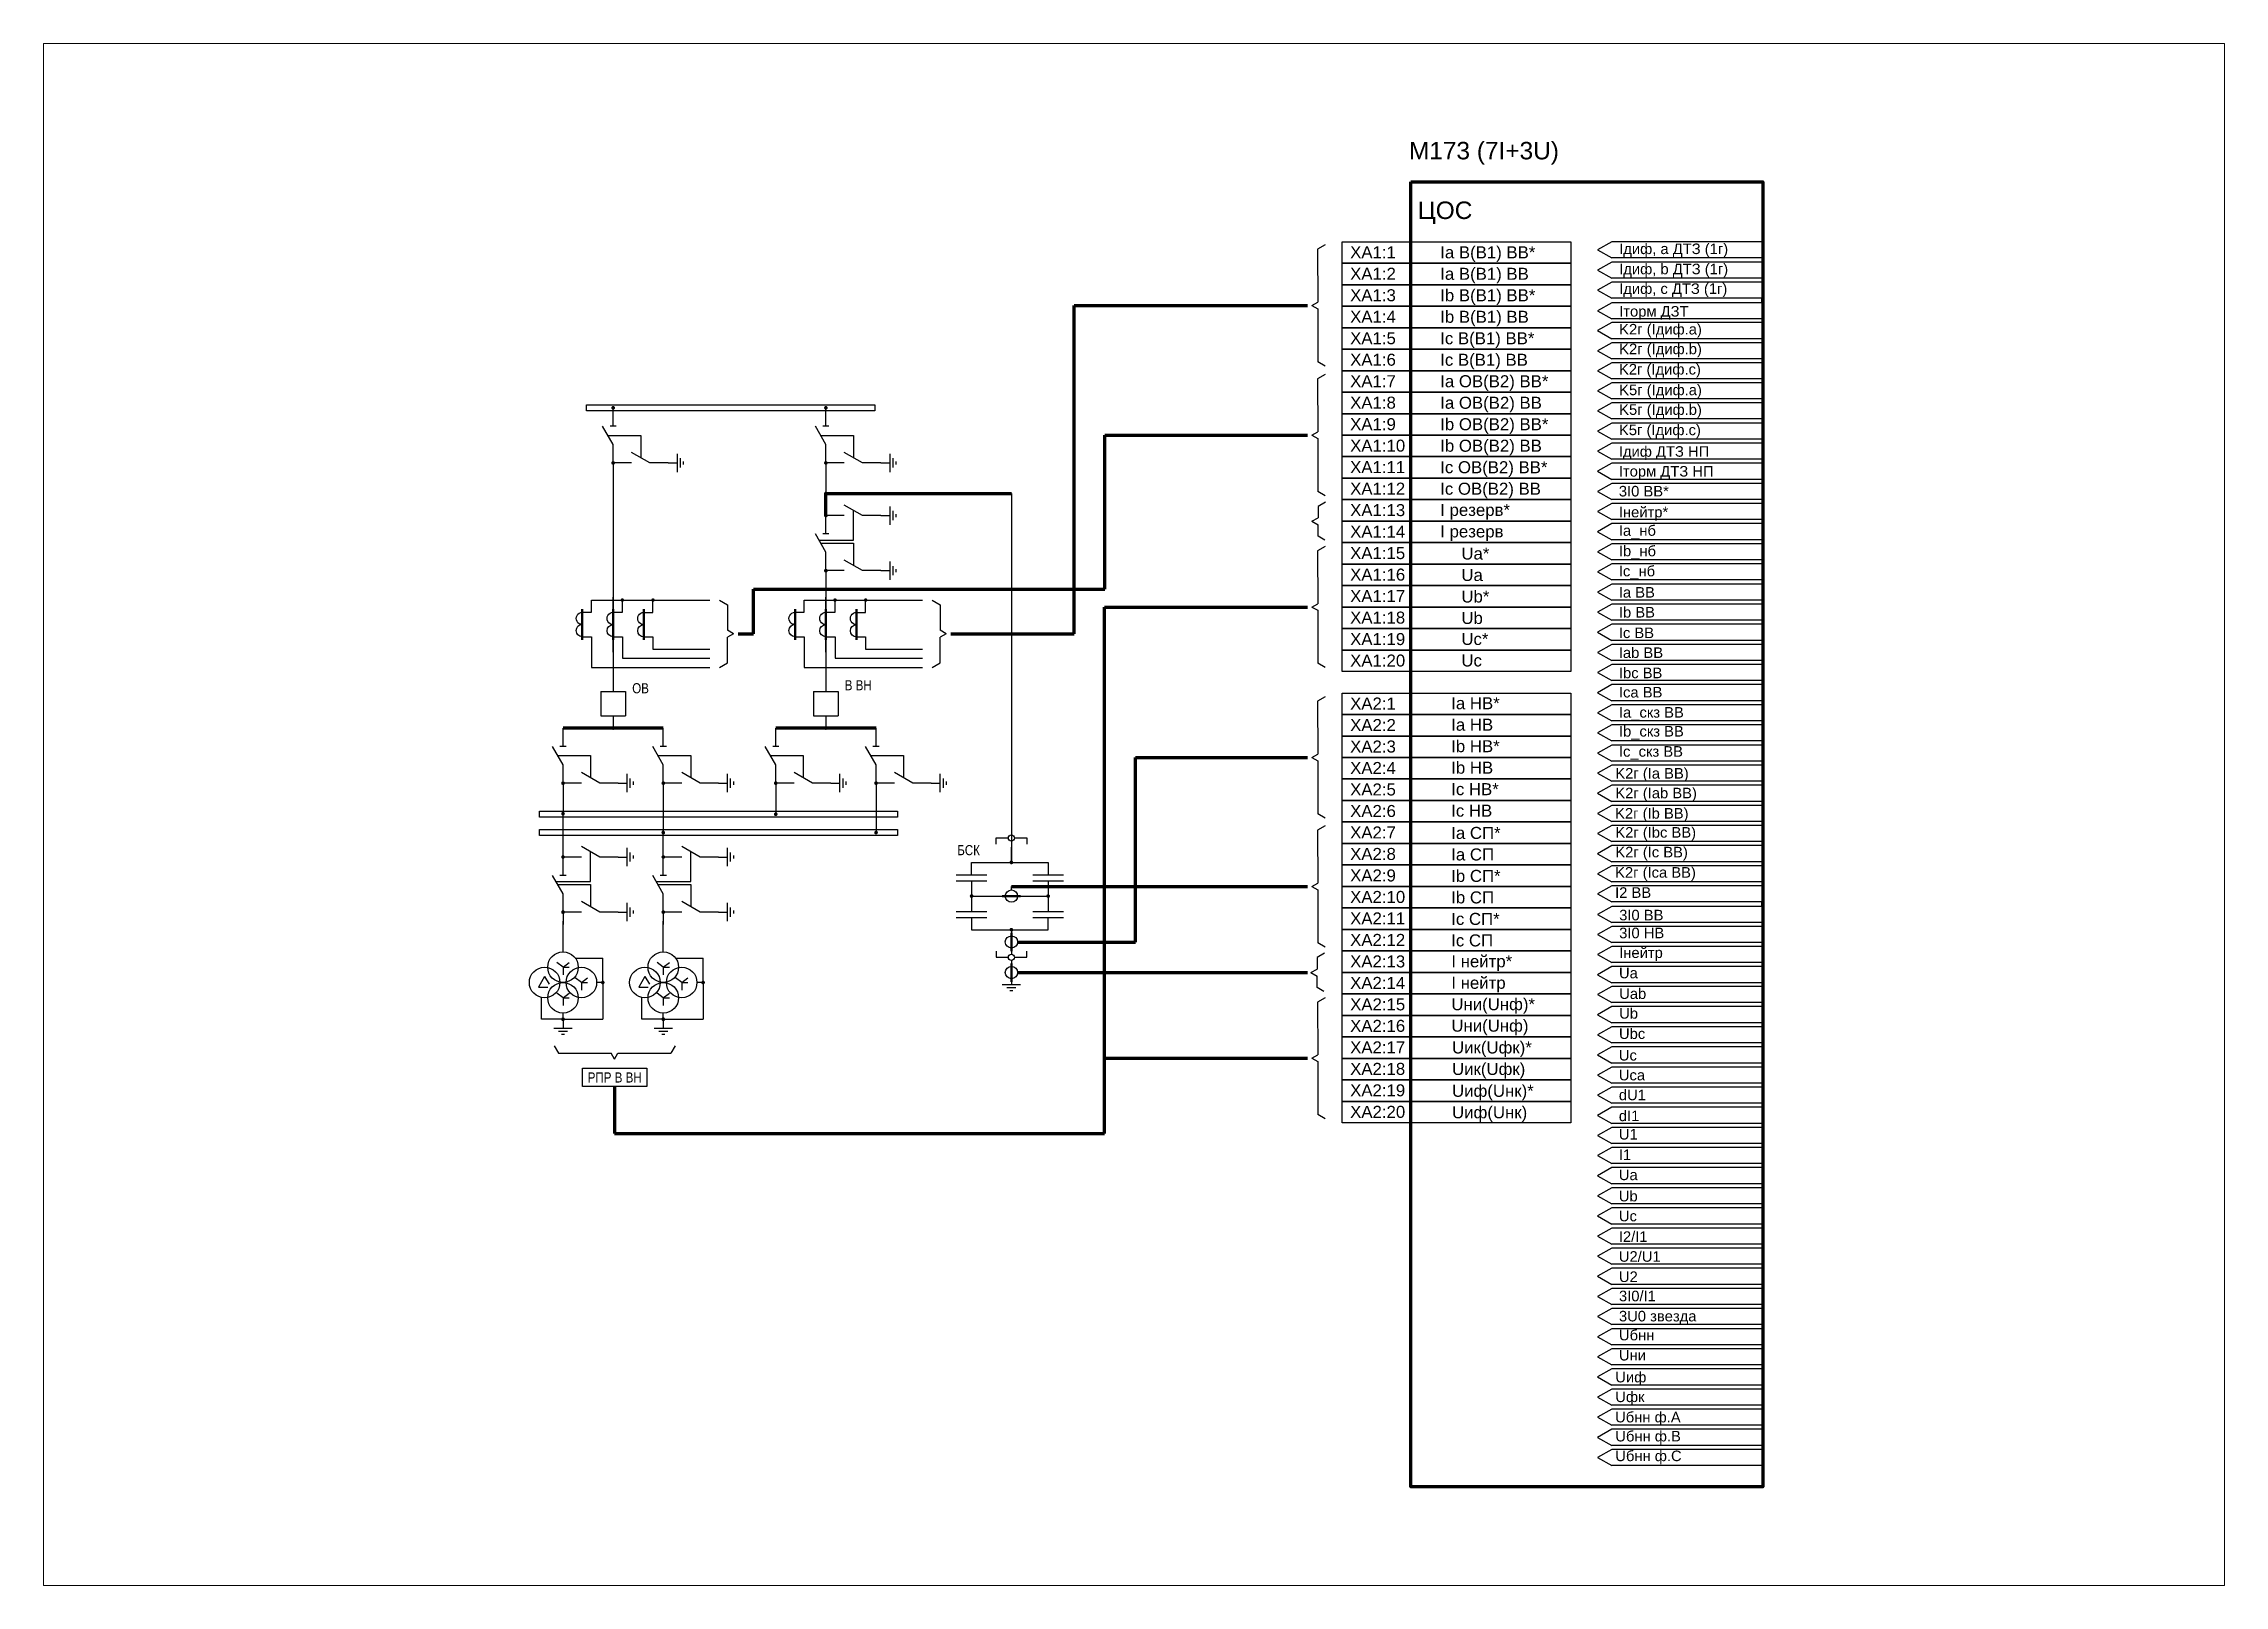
# Paper-space layout 'Лист11' of a CAD drawing. Header units: millimetres. Extents: x 30 to 267, y 21 to 189.
# The model-space entities are those that its viewports show. They can reach past a viewport. Long polylines and large blocks are cut down to what shows.
import ezdxf
from ezdxf.enums import TextEntityAlignment as Align

# ---------------------------------------------------------------- set-up
doc = ezdxf.new("R2010")
doc.units = ezdxf.units.MM
doc.linetypes.add('штриховая2', pattern=[9.525, 6.35, -3.175])
doc.layers.add('Основная', color=7, linetype='Continuous')
doc.styles.add('Narrow', font='ARIALN.TTF')
doc.styles.get("Standard").update_dxf_attribs({"font": 'arial.ttf'})
doc.styles.add('Вывод', font='tahoma.ttf', dxfattribs={"height": 2.5})
doc.styles.add('Компонент', font='ARIALN.TTF', dxfattribs={"height": 3.5})

psp = doc.layouts.new('Лист11')

msp = doc.modelspace()

# ---------------------------------------------------------------- texts
for s, height, p in [('M173 (7I+3U)', 5.7136, (10283.9, 2545.97)), ('ЦОС', 5.714, (10286.75, 2526.48)), ('XA1:1', 3.926, (10264.69, 2513.65)), ('Ia В(В1) ВВ*', 3.9259, (10294.13, 2513.63)), ('Iдиф, a ДТЗ (1г)', 3.4502, (10352.61, 2515.02)), ('XA1:2', 3.926, (10264.69, 2506.63)), ('Ia В(В1) ВВ', 3.9259, (10294.13, 2506.61)), ('Iдиф, b ДТЗ (1г)', 3.4502, (10352.61, 2508.43)), ('XA1:3', 3.926, (10264.69, 2499.61)), ('Ib В(В1) ВВ*', 3.9259, (10294.13, 2499.59)), ('Iдиф, c ДТЗ (1г)', 3.4502, (10352.61, 2501.99)), ('XA1:4', 3.926, (10264.69, 2492.59)), ('Ib В(В1) ВВ', 3.9259, (10294.13, 2492.56)), ('Iторм ДЗТ', 3.45, (10352.61, 2494.59)), ('XA1:5', 3.926, (10264.69, 2485.56)), ('Ic В(В1) ВВ*', 3.9259, (10294.13, 2485.54)), ('K2г (Iдиф.a)', 3.4502, (10352.61, 2488.74)), ('XA1:6', 3.926, (10264.69, 2478.54)), ('Ic В(В1) ВВ', 3.9259, (10294.13, 2478.52)), ('K2г (Iдиф.b)', 3.4502, (10352.61, 2482.3)), ('XA1:7', 3.926, (10264.69, 2471.52)), ('Ia ОВ(В2) ВВ*', 3.9259, (10294.13, 2471.5)), ('K2г (Iдиф.c)', 3.4502, (10352.55, 2475.66)), ('XA1:8', 3.926, (10264.69, 2464.5)), ('Ia ОВ(В2) ВВ', 3.9259, (10294.13, 2464.47)), ('K5г (Iдиф.a)', 3.4502, (10352.61, 2468.91)), ('K5г (Iдиф.b)', 3.4502, (10352.61, 2462.47)), ('XA1:9', 3.926, (10264.69, 2457.47)), ('Ib ОВ(В2) ВВ*', 3.9259, (10294.13, 2457.45)), ('K5г (Iдиф.c)', 3.4502, (10352.55, 2455.84)), ('XA1:10', 3.926, (10264.69, 2450.45)), ('Ib ОВ(В2) ВВ', 3.9259, (10294.13, 2450.43)), ('Iдиф ДТЗ НП', 3.4502, (10352.5, 2448.79)), ('XA1:11', 3.926, (10264.69, 2443.43)), ('Ic ОВ(В2) ВВ*', 3.9259, (10294.13, 2443.4)), ('Iторм ДТЗ НП', 3.4502, (10352.5, 2442.31)), ('XA1:12', 3.926, (10264.69, 2436.4)), ('Ic ОВ(В2) ВВ', 3.9259, (10294.13, 2436.38)), ('3I0 ВВ*', 3.45, (10352.5, 2435.81)), ('XA1:13', 3.926, (10264.69, 2429.38)), ('I резерв*', 3.926, (10294.13, 2429.45)), ('Iнейтр*', 3.45, (10352.5, 2428.98)), ('XA1:14', 3.926, (10264.69, 2422.36)), ('I резерв', 3.926, (10294.13, 2422.43)), ('Ia_нб', 3.45, (10352.5, 2422.96)), ('XA1:15', 3.926, (10264.69, 2415.34)), ('Ua*', 3.926, (10301.04, 2415.2)), ('Ib_нб', 3.45, (10352.52, 2416.27)), ('XA1:16', 3.926, (10264.69, 2408.31)), ('Ua', 3.926, (10301.04, 2408.18)), ('Iс_нб', 3.45, (10352.5, 2409.71)), ('XA1:17', 3.926, (10264.69, 2401.29)), ('Ub*', 3.926, (10301.04, 2401.15)), ('Ia ВВ', 3.45, (10352.5, 2402.75)), ('XA1:18', 3.926, (10264.69, 2394.27)), ('Ub', 3.926, (10301.04, 2394.13)), ('Ib ВВ', 3.45, (10352.52, 2396.24)), ('XA1:19', 3.926, (10264.69, 2387.24)), ('Uc*', 3.926, (10301.04, 2387.27)), ('Ic ВВ', 3.45, (10352.5, 2389.53)), ('XA1:20', 3.926, (10264.69, 2380.22)), ('Uc', 3.926, (10301.04, 2380.25)), ('Iab ВВ', 3.45, (10352.5, 2383.03)), ('Ibс ВВ', 3.45, (10352.53, 2376.41)), ('Iсa ВВ', 3.45, (10352.54, 2370.11)), ('XA2:1', 3.926, (10264.69, 2366.18)), ('Ia НВ*', 3.926, (10297.72, 2366.28)), ('Ia_скз ВВ', 3.45, (10352.54, 2363.53)), ('XA2:2', 3.926, (10264.69, 2359.15)), ('Ia НВ', 3.926, (10297.72, 2359.26)), ('Ib_скз ВВ', 3.45, (10352.54, 2357.34)), ('XA2:3', 3.926, (10264.69, 2352.13)), ('Ib НВ*', 3.926, (10297.72, 2352.24)), ('Ic_скз ВВ', 3.45, (10352.54, 2350.76)), ('XA2:4', 3.926, (10264.69, 2345.11)), ('Ib НВ', 3.926, (10297.72, 2345.21)), ('K2г (Ia ВВ)', 3.4502, (10351.34, 2343.61)), ('XA2:5', 3.926, (10264.69, 2338.09)), ('Ic НВ*', 3.926, (10297.72, 2338.19)), ('K2г (Iab ВВ)', 3.4502, (10351.34, 2337.17)), ('XA2:6', 3.926, (10264.69, 2331.06)), ('Ic НВ', 3.926, (10297.72, 2331.17)), ('K2г (Ib ВВ)', 3.4502, (10351.28, 2330.53)), ('XA2:7', 3.926, (10264.69, 2324.04)), ('Ia СП*', 3.926, (10297.72, 2323.89)), ('K2г (Ibc ВВ)', 3.4502, (10351.34, 2324.31)), ('XA2:8', 3.926, (10264.69, 2317.02)), ('Ia СП', 3.926, (10297.72, 2316.86)), ('K2г (Ic ВВ)', 3.4502, (10351.34, 2317.87)), ('XA2:9', 3.926, (10264.69, 2309.99)), ('Ib СП*', 3.926, (10297.72, 2309.84)), ('K2г (Ica ВВ)', 3.4502, (10351.28, 2311.23)), ('XA2:10', 3.926, (10264.69, 2302.97)), ('Ib СП', 3.926, (10297.72, 2302.82)), ('I2 ВВ', 3.45, (10351.28, 2304.64)), ('XA2:11', 3.926, (10264.69, 2295.95)), ('Ic СП*', 3.926, (10297.72, 2295.79)), ('3I0 ВВ', 3.45, (10352.61, 2297.28)), ('3I0 НВ', 3.45, (10352.61, 2291.43)), ('XA2:12', 3.926, (10264.69, 2288.93)), ('Ic СП', 3.926, (10297.72, 2288.77)), ('Iнейтр', 3.45, (10352.61, 2284.99)), ('XA2:13', 3.926, (10264.69, 2281.9)), ('I нейтр*', 3.926, (10297.76, 2281.94)), ('Ua', 3.45, (10352.55, 2278.35)), ('XA2:14', 3.926, (10264.69, 2274.88)), ('I нейтр', 3.926, (10297.76, 2274.91)), ('Uab', 3.45, (10352.61, 2271.6)), ('XA2:15', 3.926, (10264.69, 2267.86)), ('Uни(Uнф)*', 3.926, (10297.76, 2267.92)), ('Ub', 3.45, (10352.61, 2265.16)), ('XA2:16', 3.926, (10264.69, 2260.84)), ('Uни(Uнф)', 3.926, (10297.76, 2260.9)), ('Ubc', 3.45, (10352.55, 2258.52)), ('XA2:17', 3.926, (10264.69, 2253.81)), ('Uик(Uфк)*', 3.926, (10297.98, 2253.78)), ('Uc', 3.45, (10352.5, 2251.47)), ('XA2:18', 3.926, (10264.69, 2246.79)), ('Uик(Uфк)', 3.926, (10297.98, 2246.75)), ('Uca', 3.45, (10352.5, 2244.99)), ('XA2:19', 3.926, (10264.69, 2239.77)), ('Uиф(Uнк)*', 3.926, (10297.98, 2239.61)), ('dU1', 3.45, (10352.5, 2238.5)), ('XA2:20', 3.926, (10264.69, 2232.74)), ('Uиф(Uнк)', 3.926, (10297.98, 2232.59)), ('dI1', 3.45, (10352.5, 2231.67)), ('U1', 3.45, (10352.5, 2225.65)), ('I1', 3.45, (10352.52, 2218.96)), ('Ua', 3.45, (10352.5, 2212.39)), ('Ub', 3.45, (10352.5, 2205.44)), ('Uc', 3.45, (10352.52, 2198.93)), ('I2/I1', 3.45, (10352.5, 2192.21)), ('U2/U1', 3.45, (10352.5, 2185.72)), ('U2', 3.45, (10352.53, 2179.09)), ('3I0/I1', 3.45, (10352.54, 2172.8)), ('3U0 звезда', 3.45, (10352.54, 2166.22)), ('Uбнн', 3.45, (10352.54, 2160.03)), ('Uни', 3.45, (10352.54, 2153.45)), ('Uиф', 3.45, (10351.34, 2146.29)), ('Uфк', 3.45, (10351.34, 2139.85)), ('Uбнн ф.A', 3.45, (10351.28, 2133.22)), ('Uбнн ф.B', 3.45, (10351.34, 2126.99)), ('Uбнн ф.C', 3.45, (10351.34, 2120.55))]:
    msp.add_text(s, height=height).set_placement(p)
at = {"layer": 'Основная', "char_height": 3.3, "attachment_point": 5, "style": 'Narrow'}
for s, insert, width in [('\\pxi-3,l3,t3;ОВ', (10032.78, 2373.12), 10), ('\\pxi-3,l3,t3;В ВН', (10103.92, 2374.12), 10), ('\\pxi-3,l3,t3;БСК', (10139.98, 2320.21), 10), ('\\pxt3;РПР В ВН', (10024.33, 2245.94), 21.0408)]:
    msp.add_mtext(s, dxfattribs=dict(at, insert=insert, width=width))

# ---------------------------------------------------------------- blocks, each defined once
blk = doc.blocks.new('*U19')
at = {"layer": 'Основная'}
for p, q in [((0, 0), (-8, 0)), ((-8, -8), (-8, 0)), ((0, -8), (0, 0)), ((0, -8), (-8, -8))]:
    blk.add_line(p, q, dxfattribs=at)
at = {"layer": 'Основная', "style": 'Компонент'}
blk.add_attdef('ОУ', text='', height=3.5, dxfattribs=at).set_placement((-15, -3), align=Align.MIDDLE_CENTER)
blk = doc.blocks.new('*U108')
at = {"color": 0}
blk.add_line((0, 0), (6, 3.43), dxfattribs=at)
blk = doc.blocks.new('*U16')
at = {"layer": 'Основная', "color": 0}
for p, q in [((-3, 0), (-9, 0)), ((9, 0), (3, 0))]:
    blk.add_line(p, q, dxfattribs=at)
at = {"layer": 'Основная', "ltscale": 0.25, "xscale": -1}
blk.add_blockref('*U108', (3, 0), dxfattribs=at)
at = {"layer": 'Основная'}
for tag, height, style, p in [('ОУ', 3.5, 'Компонент', (-25, 0)), ('В1', 2.5, 'Вывод', (-7, -2)), ('В2', 2.5, 'Вывод', (7, -2))]:
    blk.add_attdef(tag, text='', height=height, dxfattribs=dict(at, style=style)).set_placement(p, align=Align.MIDDLE_CENTER)
blk = doc.blocks.new('*U17')
at = {"layer": 'Основная'}
for p, q in [((-3, 0), (0, 0)), ((0, -3), (0, 3)), ((1, -1.5), (1, 1.5)), ((2, -0.5), (2, 0.5))]:
    blk.add_line(p, q, dxfattribs=at)
blk = doc.blocks.new('*U6')
at = {"layer": 'Основная', "color": 0}
blk.add_line((0, -1), (0, 1), dxfattribs=at)
blk = doc.blocks.new('*U15')
at = {"layer": 'Основная', "color": 0}
for p, q in [((0, 3), (0, 9)), ((0, -9), (0, -3))]:
    blk.add_line(p, q, dxfattribs=at)
at = {"ltscale": 0.25, "rotation": 89.99999999999999}
blk.add_blockref('*U6', (0, 3), dxfattribs=at)
at = {"layer": 'Основная', "ltscale": 0.25, "rotation": 89.99999999999999}
blk.add_blockref('*U108', (0, -3), dxfattribs=at)
at = {"layer": 'Основная'}
for tag, height, style, p in [('В1', 2.5, 'Вывод', (2, 7)), ('ОУ', 3.5, 'Компонент', (-12, 0)), ('В2', 2.5, 'Вывод', (2, -7))]:
    blk.add_attdef(tag, text='', height=height, dxfattribs=dict(at, style=style)).set_placement(p, align=Align.MIDDLE_CENTER)
blk = doc.blocks.new('*U60')
at = {"ltscale": 0.25, "const_width": 0.6}
blk.add_lwpolyline([(0, 0.3, 1), (0, -0.3, 1)], format="xyb", close=True, dxfattribs=at)
at = {"layer": 'Основная', "color": 0}
for p, q in [((0, 0), (0, -2)), ((0, -2), (0, -8)), ((0, -8), (0, -10))]:
    blk.add_line(p, q, dxfattribs=at)
blk = doc.blocks.new('*U100')
at = {"ltscale": 0.25, "const_width": 0.6}
blk.add_lwpolyline([(0, 0.3, 1), (0, -0.3, 1)], format="xyb", close=True, dxfattribs=at)
at = {"layer": 'Основная', "color": 0}
for p, q in [((0, 0), (0, -2)), ((0, -2), (0, -14.15)), ((0, -14.15), (0, -16.15))]:
    blk.add_line(p, q, dxfattribs=at)
blk = doc.blocks.new('*U101')
at = {"ltscale": 0.25, "const_width": 0.6}
blk.add_lwpolyline([(0, 0.3, 1), (0, -0.3, 1)], format="xyb", close=True, dxfattribs=at)
at = {"layer": 'Основная', "color": 0}
for p, q in [((0, 0), (0, -2)), ((0, -2), (0, -14.15)), ((0, -14.15), (0, -16.15))]:
    blk.add_line(p, q, dxfattribs=at)
blk = doc.blocks.new('*U104')
at = {"ltscale": 0.25, "const_width": 0.6}
blk.add_lwpolyline([(0, -0.3, 1), (0, 0.3, 1)], format="xyb", close=True, dxfattribs=at)
at = {"layer": 'Основная', "color": 0}
for p, q in [((0, 12.15), (0, 14.15)), ((0, 2), (0, 12.15)), ((0, 0), (0, 2))]:
    blk.add_line(p, q, dxfattribs=at)
blk = doc.blocks.new('*U34')
at = {"ltscale": 0.25, "const_width": 0.6}
blk.add_lwpolyline([(0, 0.3, 1), (0, -0.3, 1)], format="xyb", close=True, dxfattribs=at)
at = {"layer": 'Основная', "color": 0}
for p, q in [((0, 0), (0, -2)), ((0, -2), (0, -2)), ((0, -2), (0, -4))]:
    blk.add_line(p, q, dxfattribs=at)
blk = doc.blocks.new('*U32')
at = {"ltscale": 0.35}
for p, q in [((0, 2), (-2, -1.5)), ((0, 2), (1.5, -0.5)), ((-2, -1.5), (1, -1.5))]:
    blk.add_line(p, q, dxfattribs=at)
blk.add_circle((0, 0), 5, dxfattribs=at)
at = {"ltscale": 0.35, "style": 'Компонент'}
blk.add_attdef('ОУ', text='', height=3.5, dxfattribs=at).set_placement((-3, 10), align=Align.MIDDLE_CENTER)
blk = doc.blocks.new('*U31')
at = {"ltscale": 0.35}
for q in [(-2, 1.5), (2, 1.5), (2, 0), (0, -2.5)]:
    blk.add_line((0, 0), q, dxfattribs=at)
blk.add_circle((0, 0), 5, dxfattribs=at)
at = {"ltscale": 0.35, "style": 'Компонент'}
blk.add_attdef('ОУ', text='', height=3.5, dxfattribs=at).set_placement((0, 8), align=Align.MIDDLE_CENTER)
blk = doc.blocks.new('*U33')
at = {"ltscale": 0.35}
for q in [(-2, 1.5), (2, 1.5), (2, 0), (0, -2.5)]:
    blk.add_line((0, 0), q, dxfattribs=at)
blk.add_circle((0, 0), 5, dxfattribs=at)
at = {"ltscale": 0.35, "style": 'Компонент'}
blk.add_attdef('ОУ', text='', height=3.5, dxfattribs=at).set_placement((-9, 8), align=Align.MIDDLE_CENTER)
blk = doc.blocks.new('*U38')
at = {"ltscale": 0.25, "const_width": 0.6}
blk.add_lwpolyline([(0.3, 0, 1), (-0.3, 0, 1)], format="xyb", close=True, dxfattribs=at)
at = {"layer": 'Основная', "color": 0}
for p, q in [((-5, 0), (-7, 0)), ((-2, 0), (-5, 0)), ((0, 0), (-2, 0))]:
    blk.add_line(p, q, dxfattribs=at)
blk = doc.blocks.new('*U36')
at = {"layer": 'Основная'}
for p, q in [((3, 0), (-3, 0)), ((0, 3), (0, 0)), ((1.5, -1), (-1.5, -1)), ((0.5, -2), (-0.5, -2))]:
    blk.add_line(p, q, dxfattribs=at)
blk = doc.blocks.new('*U37')
at = {"ltscale": 0.25, "const_width": 0.6}
blk.add_lwpolyline([(0, -0.3, 1), (0, 0.3, 1)], format="xyb", close=True, dxfattribs=at)
at = {"layer": 'Основная', "color": 0}
for p, q in [((0, 6), (0, 8)), ((0, 2), (0, 6)), ((0, 0), (0, 2))]:
    blk.add_line(p, q, dxfattribs=at)
blk = doc.blocks.new('*U35')
at = {"ltscale": 0.25, "const_width": 0.6}
blk.add_lwpolyline([(0, -0.3, 1), (0, 0.3, 1)], format="xyb", close=True, dxfattribs=at)
at = {"layer": 'Основная', "color": 0}
for p, q in [((0, 7), (0, 9)), ((0, 2), (0, 7)), ((0, 0), (0, 2))]:
    blk.add_line(p, q, dxfattribs=at)
blk = doc.blocks.new('*U83')
at = {"ltscale": 0.25}
blk.add_circle((0, 0), 2, dxfattribs=at)
at = {"layer": 'Основная', "color": 0, "lineweight": 50}
blk.add_line((3, 0), (-3, 0), dxfattribs=at)
at = {"layer": 'Основная', "style": 'Компонент'}
blk.add_attdef('ОУ', text='', height=3.5, dxfattribs=at).set_placement((0, -6), align=Align.MIDDLE_CENTER)
blk = doc.blocks.new('*U114')
at = {"ltscale": 0.25}
blk.add_circle((0, 0), 2, dxfattribs=at)
at = {"layer": 'Основная', "color": 0, "lineweight": 50}
blk.add_line((0, -3), (0, 3), dxfattribs=at)
at = {"layer": 'Основная', "style": 'Компонент'}
blk.add_attdef('ОУ', text='', height=3.5, dxfattribs=at).set_placement((-6, 0), align=Align.MIDDLE_CENTER)
blk = doc.blocks.new('*U81')
at = {"ltscale": 0.25}
blk.add_circle((0, 0), 2, dxfattribs=at)
at = {"layer": 'Основная', "color": 0, "lineweight": 50}
blk.add_line((0, -3), (0, 3), dxfattribs=at)
at = {"layer": 'Основная', "style": 'Компонент'}
blk.add_attdef('ОУ', text='', height=3.5, dxfattribs=at).set_placement((-6, 0), align=Align.MIDDLE_CENTER)
blk = doc.blocks.new('*U24')
at = {"ltscale": 0.25}
for p, q in [((0, 4), (3, 4)), ((0, -4), (3, -4))]:
    blk.add_line(p, q, dxfattribs=at)
for centre, major_axis, start_param, end_param in [((0, -2), (-2, 0), 4.712389, 7.853982), ((0, 2), (0, -2), 3.141593, 6.283185)]:
    blk.add_ellipse(centre, major_axis=major_axis, ratio=1, start_param=start_param, end_param=end_param, dxfattribs=at)
at = {"layer": 'Основная', "color": 0, "lineweight": 50}
blk.add_line((0, -5), (0, 5), dxfattribs=at)
at = {"layer": 'Основная'}
for tag, height, style, p in [('В1', 2.5, 'Вывод', (5, 6)), ('ОУ', 3.5, 'Компонент', (-6, 0)), ('В2', 2.5, 'Вывод', (5, -6))]:
    blk.add_attdef(tag, text='', height=height, dxfattribs=dict(at, style=style)).set_placement(p, align=Align.MIDDLE_CENTER)

# ---------------------------------------------------------------- hatches: boundary and pattern name
h = msp.add_hatch(color=256)
h.dxf.hatch_style = 1
h.paths.add_polyline_path([(10027.43, 2401.94, -1), (10026.23, 2401.94, -1)])
h = msp.add_hatch(color=256)
h.dxf.hatch_style = 1
h.paths.add_polyline_path([(10037.44, 2401.94, -1), (10036.24, 2401.94, -1)])
h = msp.add_hatch(color=256)
h.dxf.hatch_style = 1
h.paths.add_polyline_path([(10096.95, 2401.94, -1), (10095.75, 2401.94, -1)])
h = msp.add_hatch(color=256)
h.dxf.hatch_style = 1
h.paths.add_polyline_path([(10106.95, 2401.94, -1), (10105.75, 2401.94, -1)])

# ---------------------------------------------------------------- linework, layer by layer
for p, q in [((10256.52, 2517.99), (10254.07, 2516.59)), ((10254.07, 2516.59), (10254.08, 2499.31)), ((10350.25, 2519.01), (10345.47, 2516.38)), ((10345.47, 2516.38), (10350.25, 2513.75)), ((10399.56, 2519.01), (10350.25, 2519.01)), ((10399.56, 2519.01), (10399.56, 2513.75)), ((10350.25, 2512.43), (10345.47, 2509.8)), ((10345.47, 2509.8), (10350.25, 2507.17)), ((10399.56, 2513.75), (10350.25, 2513.75)), ((10399.56, 2512.43), (10350.25, 2512.43)), ((10399.56, 2512.43), (10399.56, 2507.17)), ((10350.25, 2505.85), (10345.47, 2503.22)), ((10345.47, 2503.22), (10350.25, 2500.59)), ((10399.56, 2507.17), (10350.25, 2507.17)), ((10399.56, 2505.85), (10350.25, 2505.85)), ((10399.56, 2505.85), (10399.56, 2500.59)), ((10252.2, 2498.21), (10254.08, 2499.31)), ((10252.2, 2498.21), (10254.08, 2497.14)), ((10254.08, 2497.14), (10254.09, 2479.83)), ((10350.25, 2499.12), (10345.47, 2496.49)), ((10345.47, 2496.49), (10350.25, 2493.86)), ((10399.56, 2500.59), (10350.25, 2500.59)), ((10399.56, 2499.12), (10350.25, 2499.12)), ((10399.56, 2499.12), (10399.56, 2493.86)), ((10350.25, 2492.62), (10345.47, 2489.99)), ((10345.47, 2489.99), (10350.25, 2487.36)), ((10399.56, 2493.86), (10350.25, 2493.86)), ((10399.56, 2492.62), (10350.25, 2492.62)), ((10399.56, 2487.36), (10350.25, 2487.36)), ((10399.56, 2492.62), (10399.56, 2487.36)), ((10350.25, 2486.05), (10345.47, 2483.41)), ((10345.47, 2483.41), (10350.25, 2480.78)), ((10399.56, 2486.05), (10350.25, 2486.05)), ((10399.56, 2480.78), (10350.25, 2480.78)), ((10399.56, 2486.05), (10399.56, 2480.78)), ((10256.52, 2475.62), (10254.07, 2474.22)), ((10254.07, 2474.22), (10254.08, 2456.94)), ((10256.52, 2478.41), (10254.09, 2479.83)), ((10350.25, 2479.47), (10345.47, 2476.84)), ((10345.47, 2476.84), (10350.25, 2474.21)), ((10399.56, 2479.47), (10350.25, 2479.47)), ((10399.56, 2474.21), (10350.25, 2474.21)), ((10399.56, 2479.47), (10399.56, 2474.21)), ((10350.25, 2472.97), (10345.47, 2470.34)), ((10345.47, 2470.34), (10350.25, 2467.71)), ((10350.25, 2466.39), (10345.47, 2463.76)), ((10399.56, 2472.97), (10350.25, 2472.97)), ((10399.56, 2467.71), (10350.25, 2467.71)), ((10399.56, 2466.39), (10350.25, 2466.39)), ((10399.56, 2472.97), (10399.56, 2467.71)), ((10399.56, 2466.39), (10399.56, 2461.13)), ((10345.47, 2463.76), (10350.25, 2461.13)), ((10350.25, 2459.81), (10345.47, 2457.18)), ((10399.56, 2461.13), (10350.25, 2461.13)), ((10399.56, 2459.81), (10350.25, 2459.81)), ((10399.56, 2459.81), (10399.56, 2454.55)), ((10252.2, 2455.84), (10254.08, 2456.94)), ((10252.2, 2455.84), (10254.08, 2454.77)), ((10254.08, 2454.77), (10254.09, 2437.46)), ((10345.47, 2457.18), (10350.25, 2454.55)), ((10350.25, 2453.24), (10345.47, 2450.61)), ((10399.56, 2454.55), (10350.25, 2454.55)), ((10399.56, 2453.24), (10350.25, 2453.24)), ((10399.56, 2453.24), (10399.56, 2447.98)), ((10345.47, 2450.61), (10350.25, 2447.98)), ((10350.25, 2446.66), (10345.47, 2444.03)), ((10399.56, 2447.98), (10350.25, 2447.98)), ((10399.56, 2446.66), (10350.25, 2446.66)), ((10399.56, 2446.66), (10399.56, 2441.4)), ((10256.52, 2436.04), (10254.09, 2437.46)), ((10345.47, 2444.03), (10350.25, 2441.4)), ((10350.25, 2440.08), (10345.47, 2437.45)), ((10345.47, 2437.45), (10350.25, 2434.82)), ((10399.56, 2441.4), (10350.25, 2441.4)), ((10399.56, 2440.08), (10350.25, 2440.08)), ((10399.56, 2440.08), (10399.56, 2434.82)), ((10256.64, 2433.99), (10254.2, 2432.57)), ((10254.2, 2432.57), (10254.2, 2428.86)), ((10350.25, 2433.51), (10345.47, 2430.88)), ((10345.47, 2430.88), (10350.25, 2428.24)), ((10399.56, 2434.82), (10350.25, 2434.82)), ((10399.56, 2433.51), (10350.25, 2433.51)), ((10399.56, 2433.51), (10399.56, 2428.24)), ((10252.2, 2427.69), (10254.2, 2428.86)), ((10252.2, 2427.69), (10254.2, 2426.54)), ((10254.2, 2422.78), (10254.2, 2426.54)), ((10350.25, 2426.93), (10345.47, 2424.3)), ((10345.47, 2424.3), (10350.25, 2421.67)), ((10399.56, 2428.24), (10350.25, 2428.24)), ((10399.56, 2426.93), (10350.25, 2426.93)), ((10399.56, 2426.93), (10399.56, 2421.67)), ((10256.52, 2419.45), (10254.07, 2418.05)), ((10254.07, 2418.05), (10254.08, 2400.77)), ((10256.38, 2421.51), (10254.2, 2422.78)), ((10350.25, 2420.35), (10345.47, 2417.72)), ((10345.47, 2417.72), (10350.25, 2415.09)), ((10399.56, 2421.67), (10350.25, 2421.67)), ((10399.56, 2420.35), (10350.25, 2420.35)), ((10399.56, 2420.35), (10399.56, 2415.09)), ((10350.25, 2413.77), (10345.47, 2411.14)), ((10345.47, 2411.14), (10350.25, 2408.51)), ((10399.56, 2415.09), (10350.25, 2415.09)), ((10399.56, 2413.77), (10350.25, 2413.77)), ((10399.56, 2413.77), (10399.56, 2408.51)), ((10016.75, 2397.96), (10016.75, 2401.94)), ((10016.75, 2401.94), (10055.38, 2401.94)), ((10026.83, 2397.95), (10026.83, 2401.94)), ((10036.84, 2397.94), (10036.84, 2401.94)), ((10058.56, 2401.94), (10061.15, 2400.42)), ((10086.27, 2397.96), (10086.27, 2401.94)), ((10086.27, 2401.94), (10124.9, 2401.94)), ((10096.35, 2397.95), (10096.35, 2401.94)), ((10106.35, 2397.94), (10106.35, 2401.94)), ((10128.08, 2401.94), (10130.67, 2400.42)), ((10350.25, 2407.2), (10345.47, 2404.57)), ((10345.47, 2404.57), (10350.25, 2401.94)), ((10399.56, 2408.51), (10350.25, 2408.51)), ((10399.56, 2407.2), (10350.25, 2407.2)), ((10399.56, 2401.94), (10350.25, 2401.94)), ((10399.56, 2407.2), (10399.56, 2401.94)), ((10061.15, 2400.42), (10061.15, 2392.1)), ((10130.67, 2400.42), (10130.67, 2392.1)), ((10252.2, 2399.67), (10254.08, 2400.77)), ((10252.2, 2399.67), (10254.08, 2398.6)), ((10254.08, 2398.6), (10254.09, 2381.29)), ((10350.25, 2400.62), (10345.47, 2397.99)), ((10345.47, 2397.99), (10350.25, 2395.36)), ((10399.56, 2400.62), (10350.25, 2400.62)), ((10399.56, 2395.36), (10350.25, 2395.36)), ((10399.56, 2400.62), (10399.56, 2395.36)), ((10016.75, 2389.96), (10016.75, 2379.96)), ((10026.83, 2389.95), (10026.83, 2382.95)), ((10036.84, 2389.94), (10036.84, 2385.94)), ((10063.16, 2390.94), (10061.15, 2392.1)), ((10063.16, 2390.94), (10061.16, 2389.81)), ((10061.16, 2381.46), (10061.16, 2389.81)), ((10086.27, 2389.96), (10086.27, 2379.96)), ((10096.35, 2389.95), (10096.35, 2382.95)), ((10106.35, 2389.94), (10106.35, 2385.94)), ((10132.68, 2390.94), (10130.67, 2392.1)), ((10132.68, 2390.94), (10130.68, 2389.81)), ((10130.68, 2381.46), (10130.68, 2389.81)), ((10350.25, 2394.04), (10345.47, 2391.41)), ((10345.47, 2391.41), (10350.25, 2388.78)), ((10399.56, 2394.04), (10350.25, 2394.04)), ((10399.56, 2388.78), (10350.25, 2388.78)), ((10399.56, 2394.04), (10399.56, 2388.78)), ((10026.83, 2382.95), (10055.38, 2382.95)), ((10036.84, 2385.94), (10055.38, 2385.94)), ((10096.35, 2382.95), (10124.9, 2382.95)), ((10106.35, 2385.94), (10124.9, 2385.94)), ((10256.52, 2379.87), (10254.09, 2381.29)), ((10350.25, 2387.47), (10345.47, 2384.84)), ((10345.47, 2384.84), (10350.25, 2382.2)), ((10350.25, 2380.89), (10345.47, 2378.26)), ((10399.56, 2387.47), (10350.25, 2387.47)), ((10399.56, 2382.2), (10350.25, 2382.2)), ((10399.56, 2380.89), (10350.25, 2380.89)), ((10399.56, 2387.47), (10399.56, 2382.2)), ((10399.56, 2380.89), (10399.56, 2375.63)), ((10016.75, 2379.96), (10055.38, 2379.96)), ((10086.27, 2379.96), (10124.9, 2379.96)), ((10345.47, 2378.26), (10350.25, 2375.63)), ((10350.25, 2374.31), (10345.47, 2371.68)), ((10399.56, 2375.63), (10350.25, 2375.63)), ((10399.56, 2374.31), (10350.25, 2374.31)), ((10399.56, 2374.31), (10399.56, 2369.05)), ((10256.52, 2370.29), (10254.07, 2368.89)), ((10254.07, 2368.89), (10254.08, 2351.61)), ((10345.47, 2371.68), (10350.25, 2369.05)), ((10350.25, 2367.73), (10345.47, 2365.1)), ((10399.56, 2369.05), (10350.25, 2369.05)), ((10399.56, 2367.73), (10350.25, 2367.73)), ((10399.56, 2367.73), (10399.56, 2362.47)), ((10345.47, 2365.1), (10350.25, 2362.47)), ((10350.25, 2361.16), (10345.47, 2358.53)), ((10399.56, 2362.47), (10350.25, 2362.47)), ((10399.56, 2361.16), (10350.25, 2361.16)), ((10399.56, 2361.16), (10399.56, 2355.9)), ((10345.47, 2358.53), (10350.25, 2355.9)), ((10350.25, 2354.58), (10345.47, 2351.95)), ((10345.47, 2351.95), (10350.25, 2349.32)), ((10399.56, 2355.9), (10350.25, 2355.9)), ((10399.56, 2354.58), (10350.25, 2354.58)), ((10399.56, 2354.58), (10399.56, 2349.32)), ((10252.2, 2350.51), (10254.08, 2351.61)), ((10252.2, 2350.51), (10254.08, 2349.44)), ((10254.08, 2349.44), (10254.09, 2332.13)), ((10350.25, 2348), (10345.47, 2345.37)), ((10345.47, 2345.37), (10350.25, 2342.74)), ((10399.56, 2349.32), (10350.25, 2349.32)), ((10399.56, 2348), (10350.25, 2348)), ((10399.56, 2348), (10399.56, 2342.74)), ((10350.25, 2341.43), (10345.47, 2338.8)), ((10345.47, 2338.8), (10350.25, 2336.16)), ((10399.56, 2342.74), (10350.25, 2342.74)), ((10399.56, 2341.43), (10350.25, 2341.43)), ((10399.56, 2341.43), (10399.56, 2336.16)), ((10256.52, 2330.71), (10254.09, 2332.13)), ((10350.25, 2334.85), (10345.47, 2332.22)), ((10345.47, 2332.22), (10350.25, 2329.59)), ((10399.56, 2336.16), (10350.25, 2336.16)), ((10399.56, 2334.85), (10350.25, 2334.85)), ((10399.56, 2334.85), (10399.56, 2329.59)), ((10256.52, 2328.14), (10254.07, 2326.75)), ((10254.07, 2326.75), (10254.08, 2309.46)), ((10350.25, 2328.27), (10345.47, 2325.64)), ((10345.47, 2325.64), (10350.25, 2323.01)), ((10399.56, 2329.59), (10350.25, 2329.59)), ((10399.56, 2328.27), (10350.25, 2328.27)), ((10399.56, 2328.27), (10399.56, 2323.01)), ((10350.25, 2321.7), (10345.47, 2319.06)), ((10345.47, 2319.06), (10350.25, 2316.43)), ((10399.56, 2323.01), (10350.25, 2323.01)), ((10399.56, 2321.7), (10350.25, 2321.7)), ((10399.56, 2316.43), (10350.25, 2316.43)), ((10399.56, 2321.7), (10399.56, 2316.43)), ((10252.2, 2308.36), (10254.08, 2309.46)), ((10350.25, 2315.12), (10345.47, 2312.49)), ((10345.47, 2312.49), (10350.25, 2309.86)), ((10399.56, 2315.12), (10350.25, 2315.12)), ((10399.56, 2309.86), (10350.25, 2309.86)), ((10399.56, 2315.12), (10399.56, 2309.86)), ((10153.98, 2307.21), (10153.98, 2308.36)), ((10252.2, 2308.36), (10254.08, 2307.29)), ((10254.08, 2307.29), (10254.09, 2289.98)), ((10350.25, 2308.54), (10345.47, 2305.91)), ((10345.47, 2305.91), (10350.25, 2303.28)), ((10399.56, 2308.54), (10350.25, 2308.54)), ((10399.56, 2303.28), (10350.25, 2303.28)), ((10399.56, 2308.54), (10399.56, 2303.28)), ((10350.25, 2301.81), (10345.47, 2299.18)), ((10345.47, 2299.18), (10350.25, 2296.55)), ((10350.25, 2295.31), (10345.47, 2292.68)), ((10399.56, 2301.81), (10350.25, 2301.81)), ((10399.56, 2296.55), (10350.25, 2296.55)), ((10399.56, 2295.31), (10350.25, 2295.31)), ((10399.56, 2301.81), (10399.56, 2296.55)), ((10399.56, 2295.31), (10399.56, 2290.05)), ((10256.52, 2288.56), (10254.09, 2289.98)), ((10345.47, 2292.68), (10350.25, 2290.05)), ((10350.25, 2288.73), (10345.47, 2286.1)), ((10399.56, 2290.05), (10350.25, 2290.05)), ((10399.56, 2288.73), (10350.25, 2288.73)), ((10399.56, 2288.73), (10399.56, 2283.47)), ((10251.87, 2280.21), (10253.87, 2281.38)), ((10256.31, 2286.51), (10253.87, 2285.09)), ((10253.87, 2285.09), (10253.87, 2281.38)), ((10345.47, 2286.1), (10350.25, 2283.47)), ((10350.25, 2282.16), (10345.47, 2279.52)), ((10399.56, 2283.47), (10350.25, 2283.47)), ((10399.56, 2282.16), (10350.25, 2282.16)), ((10399.56, 2282.16), (10399.56, 2276.89)), ((10251.87, 2280.21), (10253.87, 2279.06)), ((10253.87, 2275.3), (10253.87, 2279.06)), ((10256.05, 2274.03), (10253.87, 2275.3)), ((10345.47, 2279.52), (10350.25, 2276.89)), ((10350.25, 2275.66), (10345.47, 2273.02)), ((10399.56, 2276.89), (10350.25, 2276.89)), ((10399.56, 2275.66), (10350.25, 2275.66)), ((10399.56, 2275.66), (10399.56, 2270.39)), ((10256.52, 2271.97), (10254.07, 2270.58)), ((10254.07, 2270.58), (10254.08, 2253.29)), ((10345.47, 2273.02), (10350.25, 2270.39)), ((10350.25, 2269.08), (10345.47, 2266.45)), ((10345.47, 2266.45), (10350.25, 2263.82)), ((10399.56, 2270.39), (10350.25, 2270.39)), ((10399.56, 2269.08), (10350.25, 2269.08)), ((10399.56, 2269.08), (10399.56, 2263.82)), ((10350.25, 2262.5), (10345.47, 2259.87)), ((10345.47, 2259.87), (10350.25, 2257.24)), ((10399.56, 2263.82), (10350.25, 2263.82)), ((10399.56, 2262.5), (10350.25, 2262.5)), ((10399.56, 2262.5), (10399.56, 2257.24)), ((10004.53, 2256.28), (10005.93, 2253.83)), ((10005.93, 2253.83), (10023.21, 2253.83)), ((10024.31, 2251.96), (10023.21, 2253.83)), ((10024.31, 2251.96), (10025.38, 2253.84)), ((10025.38, 2253.84), (10042.69, 2253.84)), ((10044.12, 2256.28), (10042.69, 2253.84)), ((10252.2, 2252.19), (10254.08, 2253.29)), ((10252.2, 2252.19), (10254.08, 2251.13)), ((10350.25, 2255.92), (10345.47, 2253.29)), ((10345.47, 2253.29), (10350.25, 2250.66)), ((10399.56, 2257.24), (10350.25, 2257.24)), ((10399.56, 2255.92), (10350.25, 2255.92)), ((10399.56, 2255.92), (10399.56, 2250.66)), ((10254.08, 2251.13), (10254.09, 2233.81)), ((10350.25, 2249.35), (10345.47, 2246.72)), ((10345.47, 2246.72), (10350.25, 2244.09)), ((10399.56, 2250.66), (10350.25, 2250.66)), ((10399.56, 2249.35), (10350.25, 2249.35)), ((10399.56, 2249.35), (10399.56, 2244.09)), ((10350.25, 2242.77), (10345.47, 2240.14)), ((10345.47, 2240.14), (10350.25, 2237.51)), ((10399.56, 2244.09), (10350.25, 2244.09)), ((10399.56, 2242.77), (10350.25, 2242.77)), ((10399.56, 2242.77), (10399.56, 2237.51)), ((10256.52, 2232.39), (10254.09, 2233.81)), ((10350.25, 2236.19), (10345.47, 2233.56)), ((10345.47, 2233.56), (10350.25, 2230.93)), ((10399.56, 2237.51), (10350.25, 2237.51)), ((10399.56, 2236.19), (10350.25, 2236.19)), ((10399.56, 2230.93), (10350.25, 2230.93)), ((10399.56, 2236.19), (10399.56, 2230.93)), ((10350.25, 2229.62), (10345.47, 2226.98)), ((10345.47, 2226.98), (10350.25, 2224.35)), ((10399.56, 2229.62), (10350.25, 2229.62)), ((10399.56, 2224.35), (10350.25, 2224.35)), ((10399.56, 2229.62), (10399.56, 2224.35)), ((10350.25, 2223.04), (10345.47, 2220.41)), ((10345.47, 2220.41), (10350.25, 2217.78)), ((10399.56, 2223.04), (10350.25, 2223.04)), ((10399.56, 2217.78), (10350.25, 2217.78)), ((10399.56, 2223.04), (10399.56, 2217.78)), ((10350.25, 2216.46), (10345.47, 2213.83)), ((10345.47, 2213.83), (10350.25, 2211.2)), ((10350.25, 2209.88), (10345.47, 2207.25)), ((10399.56, 2216.46), (10350.25, 2216.46)), ((10399.56, 2211.2), (10350.25, 2211.2)), ((10399.56, 2209.88), (10350.25, 2209.88)), ((10399.56, 2216.46), (10399.56, 2211.2)), ((10399.56, 2209.88), (10399.56, 2204.62)), ((10345.47, 2207.25), (10350.25, 2204.62)), ((10350.25, 2203.31), (10345.47, 2200.68)), ((10399.56, 2204.62), (10350.25, 2204.62)), ((10399.56, 2203.31), (10350.25, 2203.31)), ((10399.56, 2203.31), (10399.56, 2198.05)), ((10345.47, 2200.68), (10350.25, 2198.05)), ((10350.25, 2196.73), (10345.47, 2194.1)), ((10399.56, 2198.05), (10350.25, 2198.05)), ((10399.56, 2196.73), (10350.25, 2196.73)), ((10399.56, 2196.73), (10399.56, 2191.47)), ((10345.47, 2194.1), (10350.25, 2191.47)), ((10350.25, 2190.15), (10345.47, 2187.52)), ((10399.56, 2191.47), (10350.25, 2191.47)), ((10399.56, 2190.15), (10350.25, 2190.15)), ((10399.56, 2190.15), (10399.56, 2184.89)), ((10345.47, 2187.52), (10350.25, 2184.89)), ((10350.25, 2183.58), (10345.47, 2180.95)), ((10345.47, 2180.95), (10350.25, 2178.31)), ((10399.56, 2184.89), (10350.25, 2184.89)), ((10399.56, 2183.58), (10350.25, 2183.58)), ((10399.56, 2183.58), (10399.56, 2178.31)), ((10350.25, 2177), (10345.47, 2174.37)), ((10345.47, 2174.37), (10350.25, 2171.74)), ((10399.56, 2178.31), (10350.25, 2178.31)), ((10399.56, 2177), (10350.25, 2177)), ((10399.56, 2177), (10399.56, 2171.74)), ((10350.25, 2170.42), (10345.47, 2167.79)), ((10345.47, 2167.79), (10350.25, 2165.16)), ((10399.56, 2171.74), (10350.25, 2171.74)), ((10399.56, 2170.42), (10350.25, 2170.42)), ((10399.56, 2170.42), (10399.56, 2165.16)), ((10350.25, 2163.84), (10345.47, 2161.21)), ((10345.47, 2161.21), (10350.25, 2158.58)), ((10399.56, 2165.16), (10350.25, 2165.16)), ((10399.56, 2163.84), (10350.25, 2163.84)), ((10399.56, 2163.84), (10399.56, 2158.58)), ((10350.25, 2157.27), (10345.47, 2154.64)), ((10345.47, 2154.64), (10350.25, 2152.01)), ((10399.56, 2158.58), (10350.25, 2158.58)), ((10399.56, 2157.27), (10350.25, 2157.27)), ((10399.56, 2157.27), (10399.56, 2152.01)), ((10350.25, 2150.69), (10345.47, 2148.06)), ((10345.47, 2148.06), (10350.25, 2145.43)), ((10399.56, 2152.01), (10350.25, 2152.01)), ((10399.56, 2150.69), (10350.25, 2150.69)), ((10399.56, 2145.43), (10350.25, 2145.43)), ((10399.56, 2150.69), (10399.56, 2145.43)), ((10350.25, 2144.11), (10345.47, 2141.48)), ((10345.47, 2141.48), (10350.25, 2138.85)), ((10399.56, 2144.11), (10350.25, 2144.11)), ((10399.56, 2138.85), (10350.25, 2138.85)), ((10399.56, 2144.11), (10399.56, 2138.85)), ((10350.25, 2137.54), (10345.47, 2134.91)), ((10345.47, 2134.91), (10350.25, 2132.27)), ((10399.56, 2137.54), (10350.25, 2137.54)), ((10399.56, 2132.27), (10350.25, 2132.27)), ((10399.56, 2137.54), (10399.56, 2132.27)), ((10350.25, 2130.96), (10345.47, 2128.33)), ((10345.47, 2128.33), (10350.25, 2125.7)), ((10350.25, 2124.38), (10345.47, 2121.75)), ((10399.56, 2130.96), (10350.25, 2130.96)), ((10399.56, 2125.7), (10350.25, 2125.7)), ((10399.56, 2124.38), (10350.25, 2124.38)), ((10399.56, 2130.96), (10399.56, 2125.7)), ((10399.56, 2124.38), (10399.56, 2119.12)), ((10345.47, 2121.75), (10350.25, 2119.12)), ((10399.56, 2119.12), (10350.25, 2119.12))]:
    msp.add_line(p, q)
at = {"lineweight": 100}
for p, q in [((10174.52, 2390.94), (10174.52, 2498.21)), ((10174.52, 2498.21), (10250.7, 2498.21)), ((10399.56, 2499.12), (10399.56, 2500.59)), ((10184.53, 2405.47), (10184.53, 2455.84)), ((10184.53, 2455.84), (10250.7, 2455.84)), ((10093.35, 2429.56), (10093.35, 2436.77)), ((10093.35, 2436.77), (10153.98, 2436.77)), ((10069.66, 2390.94), (10069.66, 2405.47)), ((10069.66, 2405.47), (10184.53, 2405.47)), ((10184.43, 2227.65), (10184.43, 2399.67)), ((10184.43, 2399.67), (10250.7, 2399.67)), ((10064.66, 2390.94), (10069.66, 2390.94)), ((10134.18, 2390.94), (10174.52, 2390.94)), ((10023.83, 2360.12), (10007.44, 2360.12)), ((10040.22, 2360.12), (10023.83, 2360.12)), ((10093.35, 2360.12), (10076.96, 2360.12)), ((10109.74, 2360.12), (10093.35, 2360.12)), ((10194.55, 2290.13), (10194.55, 2350.51)), ((10194.55, 2350.51), (10250.7, 2350.51)), ((10153.98, 2308.36), (10250.7, 2308.36)), ((10399.56, 2301.81), (10399.56, 2303.28)), ((10155.98, 2290.13), (10194.55, 2290.13)), ((10155.98, 2280.21), (10194.62, 2280.21)), ((10194.62, 2280.21), (10250.7, 2280.21)), ((10184.43, 2252.19), (10250.7, 2252.19)), ((10024.31, 2242.94), (10024.31, 2227.65)), ((10024.31, 2227.65), (10184.43, 2227.65))]:
    msp.add_line(p, q, dxfattribs=at)
msp.add_lwpolyline([(10284.52, 2538.67), (10399.56, 2538.67), (10399.56, 2112.17), (10284.52, 2112.17)], close=True, dxfattribs=at)
for points in [[(10262.13, 2519.05), (10336.76, 2519.05), (10336.76, 2512.02), (10262.13, 2512.02)], [(10262.13, 2512.02), (10336.76, 2512.02), (10336.76, 2505), (10262.13, 2505)], [(10262.13, 2505), (10336.76, 2505), (10336.76, 2497.98), (10262.13, 2497.98)], [(10262.13, 2497.98), (10336.76, 2497.98), (10336.76, 2490.95), (10262.13, 2490.95)], [(10262.13, 2490.95), (10336.76, 2490.95), (10336.76, 2483.93), (10262.13, 2483.93)], [(10262.13, 2483.93), (10336.76, 2483.93), (10336.76, 2476.91), (10262.13, 2476.91)], [(10262.13, 2476.91), (10336.76, 2476.91), (10336.76, 2469.89), (10262.13, 2469.89)], [(10262.13, 2469.89), (10336.76, 2469.89), (10336.76, 2462.86), (10262.13, 2462.86)], [(10262.13, 2462.86), (10336.76, 2462.86), (10336.76, 2455.84), (10262.13, 2455.84)], [(10262.13, 2455.84), (10336.76, 2455.84), (10336.76, 2448.82), (10262.13, 2448.82)], [(10262.13, 2448.82), (10336.76, 2448.82), (10336.76, 2441.8), (10262.13, 2441.8)], [(10262.13, 2441.8), (10336.76, 2441.8), (10336.76, 2434.77), (10262.13, 2434.77)], [(10262.13, 2434.77), (10336.76, 2434.77), (10336.76, 2427.75), (10262.13, 2427.75)], [(10262.13, 2427.75), (10336.76, 2427.75), (10336.76, 2420.73), (10262.13, 2420.73)], [(10262.13, 2420.73), (10336.76, 2420.73), (10336.76, 2413.7), (10262.13, 2413.7)], [(10262.13, 2413.7), (10336.76, 2413.7), (10336.76, 2406.68), (10262.13, 2406.68)], [(10262.13, 2406.68), (10336.76, 2406.68), (10336.76, 2399.66), (10262.13, 2399.66)], [(10262.13, 2399.66), (10336.76, 2399.66), (10336.76, 2392.64), (10262.13, 2392.64)], [(10262.13, 2392.64), (10336.76, 2392.64), (10336.76, 2385.61), (10262.13, 2385.61)], [(10262.13, 2385.61), (10336.76, 2385.61), (10336.76, 2378.59), (10262.13, 2378.59)], [(10262.13, 2371.57), (10336.76, 2371.57), (10336.76, 2364.54), (10262.13, 2364.54)], [(10262.13, 2364.54), (10336.76, 2364.54), (10336.76, 2357.52), (10262.13, 2357.52)], [(10262.13, 2357.52), (10336.76, 2357.52), (10336.76, 2350.5), (10262.13, 2350.5)], [(10262.13, 2350.5), (10336.76, 2350.5), (10336.76, 2343.48), (10262.13, 2343.48)], [(10262.13, 2343.48), (10336.76, 2343.48), (10336.76, 2336.45), (10262.13, 2336.45)], [(10262.13, 2336.45), (10336.76, 2336.45), (10336.76, 2329.43), (10262.13, 2329.43)], [(10262.13, 2329.43), (10336.76, 2329.43), (10336.76, 2322.41), (10262.13, 2322.41)], [(10262.13, 2322.41), (10336.76, 2322.41), (10336.76, 2315.39), (10262.13, 2315.39)], [(10262.13, 2315.39), (10336.76, 2315.39), (10336.76, 2308.36), (10262.13, 2308.36)], [(10262.13, 2308.36), (10336.76, 2308.36), (10336.76, 2301.34), (10262.13, 2301.34)], [(10262.13, 2301.34), (10336.76, 2301.34), (10336.76, 2294.32), (10262.13, 2294.32)], [(10262.13, 2294.32), (10336.76, 2294.32), (10336.76, 2287.29), (10262.13, 2287.29)], [(10262.13, 2287.29), (10336.76, 2287.29), (10336.76, 2280.27), (10262.13, 2280.27)], [(10262.13, 2280.27), (10336.76, 2280.27), (10336.76, 2273.25), (10262.13, 2273.25)], [(10262.13, 2273.25), (10336.76, 2273.25), (10336.76, 2266.23), (10262.13, 2266.23)], [(10262.13, 2266.23), (10336.76, 2266.23), (10336.76, 2259.2), (10262.13, 2259.2)], [(10262.13, 2259.2), (10336.76, 2259.2), (10336.76, 2252.18), (10262.13, 2252.18)], [(10262.13, 2252.18), (10336.76, 2252.18), (10336.76, 2245.16), (10262.13, 2245.16)], [(10262.13, 2245.16), (10336.76, 2245.16), (10336.76, 2238.13), (10262.13, 2238.13)], [(10262.13, 2238.13), (10336.76, 2238.13), (10336.76, 2231.11), (10262.13, 2231.11)]]:
    msp.add_lwpolyline(points, close=True)
at = {"ltscale": 0.25, "const_width": 0.6}
for points in [[(10093.05, 2429.56, 1), (10093.65, 2429.56, 1)], [(10093.05, 2411.56, 1), (10093.65, 2411.56, 1)]]:
    msp.add_lwpolyline(points, format="xyb", close=True, dxfattribs=at)
for points in [[(10058.56, 2379.96), (10061.16, 2381.46)], [(10128.08, 2379.96), (10130.68, 2381.46)]]:
    msp.add_lwpolyline(points)
at = {"layer": 'Основная'}
for p, q in [((10023.83, 2463.77), (10023.83, 2464.77)), ((10093.35, 2463.77), (10093.35, 2464.77)), ((10023.83, 2436.77), (10023.83, 2372.12)), ((10153.98, 2436.77), (10153.98, 2319.78)), ((10093.35, 2411.56), (10093.35, 2372.12)), ((10023.83, 2384.95), (10023.83, 2402.95)), ((10093.35, 2384.95), (10093.35, 2402.95)), ((10023.83, 2364.12), (10023.83, 2360.12)), ((10093.35, 2364.12), (10093.35, 2360.12)), ((10153.98, 2326.21), (10153.98, 2325.21)), ((10153.98, 2323.21), (10153.98, 2316.21))]:
    msp.add_line(p, q, dxfattribs=at)
for points in [[(10015.07, 2465.77), (10109.35, 2465.77), (10109.35, 2463.77), (10015.07, 2463.77)], [(9999.71, 2332.97), (10116.71, 2332.97), (10116.71, 2330.97), (9999.71, 2330.97)], [(9999.71, 2326.97), (10116.71, 2326.97), (10116.71, 2324.97), (9999.71, 2324.97)], [(10013.81, 2248.94), (10034.81, 2248.94), (10034.81, 2242.94), (10013.81, 2242.94)]]:
    msp.add_lwpolyline(points, close=True, dxfattribs=at)
at = {"layer": 'Основная', "ltscale": 0.25, "const_width": 0.6}
for points in [[(10023.53, 2464.77, 1), (10024.13, 2464.77, 1)], [(10093.05, 2464.77, 1), (10093.65, 2464.77, 1)], [(10093.65, 2436.77, 1), (10093.05, 2436.77, 1)], [(10024.13, 2360.12, 1), (10023.53, 2360.12, 1)], [(10093.65, 2360.12, 1), (10093.05, 2360.12, 1)], [(10007.14, 2332.12, 1), (10007.74, 2332.12, 1)], [(10007.14, 2332.12, 1), (10007.74, 2332.12, 1)], [(10076.66, 2331.97, 1), (10077.26, 2331.97, 1)], [(10039.92, 2325.97, 1), (10040.52, 2325.97, 1)], [(10039.92, 2325.97, 1), (10040.52, 2325.97, 1)], [(10039.92, 2325.97, 1), (10040.52, 2325.97, 1)], [(10039.92, 2325.97, 1), (10040.52, 2325.97, 1)], [(10109.44, 2325.97, 1), (10110.04, 2325.97, 1)], [(10153.68, 2316.21, 1), (10154.28, 2316.21, 1)], [(10140.68, 2305.21, 1), (10141.28, 2305.21, 1)], [(10165.68, 2305.21, 1), (10166.28, 2305.21, 1)], [(10153.68, 2294.21, 1), (10154.28, 2294.21, 1)], [(10184.13, 2252.19, 1), (10184.73, 2252.19, 1)]]:
    msp.add_lwpolyline(points, format="xyb", close=True, dxfattribs=at)
at = {"layer": 'Основная', "linetype": 'штриховая2', "ltscale": 0.5}
for points in [[(10022.11, 2455.77), (10032.83, 2455.77), (10032.83, 2448.49)], [(10091.63, 2455.77), (10102.35, 2455.77), (10102.35, 2448.49)], [(10091.06, 2421.56), (10102.35, 2421.56), (10102.35, 2431.28)], [(10091.63, 2420.56), (10102.35, 2420.56), (10102.35, 2413.28)], [(10005.72, 2351.12), (10016.44, 2351.12), (10016.44, 2343.84)], [(10038.5, 2351.12), (10049.22, 2351.12), (10049.22, 2343.84)], [(10075.24, 2351.12), (10085.96, 2351.12), (10085.96, 2343.84)], [(10108.02, 2351.12), (10118.74, 2351.12), (10118.74, 2343.84)], [(10005.15, 2309.97), (10016.44, 2309.97), (10016.44, 2319.68)], [(10037.93, 2309.97), (10049.22, 2309.97), (10049.22, 2319.68)], [(10005.72, 2308.97), (10016.44, 2308.97), (10016.44, 2301.68)], [(10038.5, 2308.97), (10049.22, 2308.97), (10049.22, 2301.68)]]:
    msp.add_lwpolyline(points, dxfattribs=at)
at = {"layer": 'Основная'}
for points in [[(10148.98, 2322.21), (10148.98, 2324.21), (10152.98, 2324.21)], [(10154.98, 2324.21), (10158.98, 2324.21), (10158.98, 2322.21)], [(10153.98, 2316.21), (10153.98, 2321.21)], [(10153.98, 2321.21), (10153.98, 2316.21)], [(10135.98, 2312.21), (10145.98, 2312.21)], [(10135.98, 2310.21), (10145.98, 2310.21)], [(10140.98, 2312.21), (10140.98, 2316.21), (10165.98, 2316.21), (10165.98, 2312.21)], [(10140.98, 2310.21), (10140.98, 2300.21)], [(10160.98, 2312.21), (10170.98, 2312.21)], [(10160.98, 2310.21), (10170.98, 2310.21)], [(10165.98, 2310.21), (10165.98, 2300.21)], [(10140.98, 2305.21), (10165.98, 2305.21)], [(10007.44, 2286.97), (10007.44, 2296.97)], [(10040.22, 2286.97), (10040.22, 2296.97)], [(10135.98, 2300.21), (10145.98, 2300.21)], [(10135.98, 2298.21), (10145.98, 2298.21)], [(10140.98, 2298.21), (10140.98, 2294.21), (10165.98, 2294.21), (10165.98, 2298.21)], [(10160.98, 2300.21), (10170.98, 2300.21)], [(10160.98, 2298.21), (10170.98, 2298.21)], [(10153.98, 2294.21), (10153.98, 2286.21)], [(10011.44, 2284.97), (10020.44, 2284.97)], [(10044.22, 2284.97), (10053.22, 2284.97)], [(10148.98, 2287.21), (10148.98, 2285.21), (10152.98, 2285.21)], [(10153.98, 2284.21), (10153.98, 2276.21)], [(10154.98, 2285.21), (10158.98, 2285.21), (10158.98, 2287.21)], [(10020.44, 2276.97), (10018.44, 2276.97)], [(10020.44, 2276.97), (10020.44, 2264.97)], [(10053.22, 2276.97), (10051.22, 2276.97)], [(10053.22, 2276.97), (10053.22, 2264.97)], [(10007.44, 2264.97), (10007.44, 2266.97)], [(10040.22, 2264.97), (10040.22, 2266.97)], [(10007.44, 2264.97), (10020.44, 2264.97)], [(10040.22, 2264.97), (10053.22, 2264.97)]]:
    msp.add_lwpolyline(points, dxfattribs=at)
at = {"layer": 'Основная', "ltscale": 100}
for points in [[(10000.44, 2264.97), (10000.44, 2271.97)], [(10033.22, 2264.97), (10033.22, 2271.97)]]:
    msp.add_lwpolyline(points, dxfattribs=at)
at = {"layer": 'Основная'}
for centre in [(10153.98, 2324.21), (10153.98, 2285.21)]:
    msp.add_circle(centre, 1, dxfattribs=at)

# ---------------------------------------------------------------- block references
at = {"layer": 'Основная', "ltscale": 0.25}
for name, p in [('*U15', (10023.83, 2455.77)), ('*U15', (10093.35, 2455.77)), ('*U60', (10023.83, 2446.77)), ('*U16', (10032.83, 2446.77)), ('*U17', (10044.83, 2446.77)), ('*U60', (10093.35, 2446.77)), ('*U16', (10102.35, 2446.77)), ('*U17', (10114.35, 2446.77)), ('*U16', (10102.35, 2429.56)), ('*U17', (10114.35, 2429.56)), ('*U15', (10093.35, 2420.56)), ('*U16', (10102.35, 2411.56)), ('*U17', (10114.35, 2411.56)), ('*U15', (10007.44, 2351.12)), ('*U15', (10040.22, 2351.12)), ('*U15', (10076.96, 2351.12)), ('*U15', (10109.74, 2351.12)), ('*U16', (10016.44, 2342.12)), ('*U17', (10028.44, 2342.12)), ('*U16', (10049.22, 2342.12)), ('*U17', (10061.22, 2342.12)), ('*U16', (10085.96, 2342.12)), ('*U17', (10097.96, 2342.12)), ('*U16', (10118.74, 2342.12)), ('*U17', (10130.74, 2342.12)), ('*U60', (10007.44, 2342.12)), ('*U100', (10040.22, 2342.12)), ('*U60', (10076.96, 2342.12)), ('*U101', (10109.74, 2342.12)), ('*U104', (10007.44, 2317.97)), ('*U35', (10040.22, 2317.97)), ('*U15', (10007.44, 2308.97)), ('*U16', (10016.44, 2317.97)), ('*U17', (10028.44, 2317.97)), ('*U15', (10040.22, 2308.97)), ('*U16', (10049.22, 2317.97)), ('*U17', (10061.22, 2317.97)), ('*U16', (10016.44, 2299.97)), ('*U17', (10028.44, 2299.97)), ('*U16', (10049.22, 2299.97)), ('*U17', (10061.22, 2299.97)), ('*U83', (10153.98, 2305.21)), ('*U34', (10007.44, 2299.97)), ('*U34', (10040.22, 2299.97)), ('*U114', (10153.98, 2290.21)), ('*U37', (10020.44, 2276.97)), ('*U37', (10053.22, 2276.97)), ('*U81', (10153.98, 2280.21)), ('*U36', (10153.98, 2276.21)), ('*U38', (10007.44, 2264.97)), ('*U36', (10007.44, 2261.97)), ('*U38', (10040.22, 2264.97)), ('*U36', (10040.22, 2261.97))]:
    msp.add_blockref(name, p, dxfattribs=at)
at = {"layer": 'Основная', "ltscale": 0.25, "xscale": -1, "rotation": 180}
for p in [(10013.75, 2393.96), (10023.83, 2393.95), (10033.84, 2393.94), (10083.27, 2393.96), (10093.35, 2393.95), (10103.35, 2393.94)]:
    msp.add_blockref('*U24', p, dxfattribs=at)
at = {"layer": 'Основная', "ltscale": 0.25, "rotation": 180}
for p in [(10019.83, 2364.12), (10089.35, 2364.12)]:
    msp.add_blockref('*U19', p, dxfattribs=at)
at = {"layer": 'Основная', "ltscale": 0.35}
for name, p in [('*U32', (10001.44, 2276.97)), ('*U33', (10007.44, 2281.97)), ('*U31', (10013.44, 2276.97)), ('*U32', (10034.22, 2276.97)), ('*U33', (10040.22, 2281.97)), ('*U31', (10046.22, 2276.97)), ('*U31', (10007.44, 2271.97)), ('*U31', (10040.22, 2271.97))]:
    msp.add_blockref(name, p, dxfattribs=at)

msp.set_redraw_order([(e.dxf.handle, doc.entitydb.next_handle()) for e in msp.query("TEXT MTEXT ATTDEF DIMENSION ARC_DIMENSION")])  # texts and dimensions are drawn at this point

# ---------------------------------------------------------------- viewports
at = {"layer": '0', "lineweight": 100}
psp.add_viewport(center=(148.48, 104.97), size=(237.57, 167.9488), view_center_point=(10194.05, 2331.88), view_height=503.8464, dxfattribs=at)

doc.saveas('drawing.dxf')
